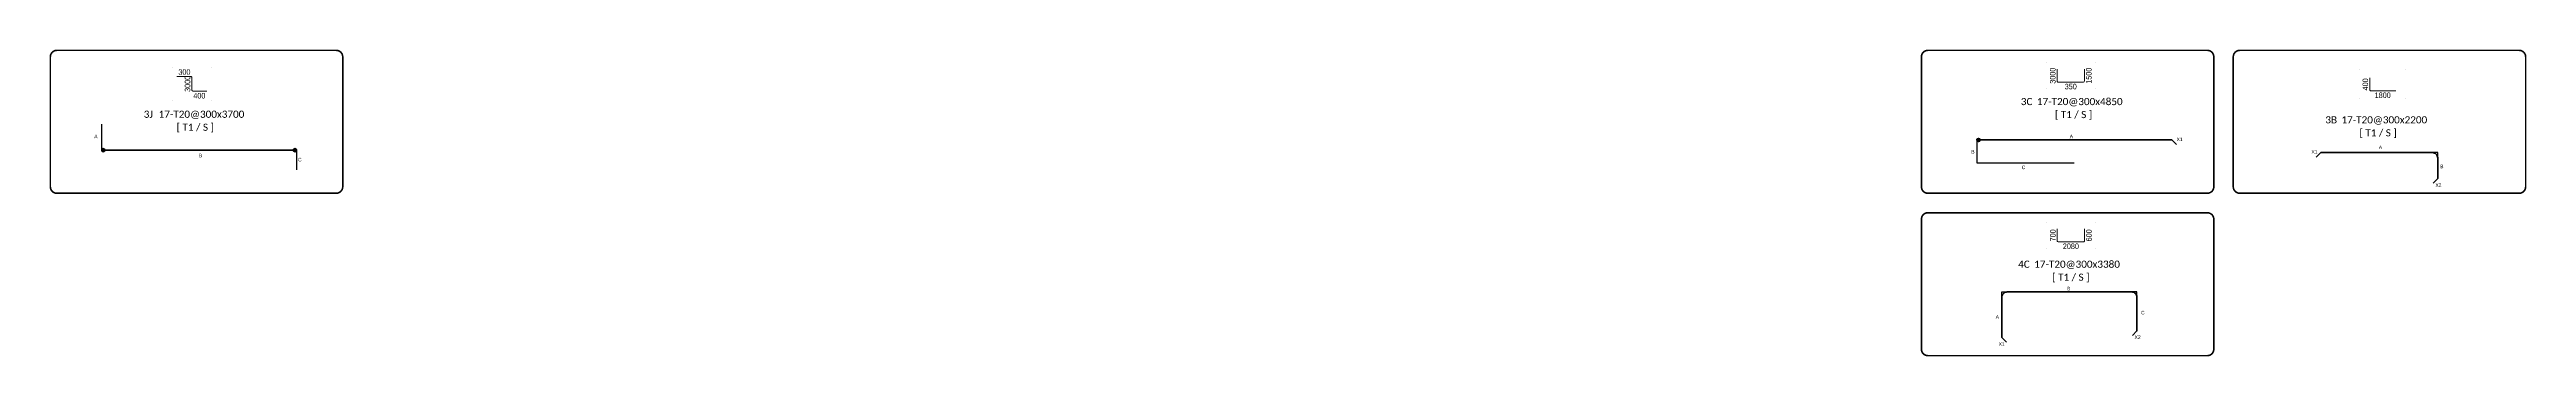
# Model space of a CAD drawing. Header units: millimetres. Extents: x -60174 to 9129, y -15592 to -3144.
# Drawn here: x -37241 to 884, y -15592 to -10867 of the extents above; entities that cross this region are included whole.
import ezdxf
from ezdxf.enums import TextEntityAlignment as Align

# ---------------------------------------------------------------- set-up
doc = ezdxf.new("R2010")
doc.units = ezdxf.units.MM
doc.header["$LTSCALE"] = 80
doc.linetypes.add('DOT', pattern=[6.35, 0, -6.35])
for name, color, linetype, lineweight in [('S-ANNO-MARK', 2, 'Continuous', 5), ('S-RBAR-TEXT', 3, 'Continuous', 9), ('S-REBAR-MARK', 124, 'Continuous', 9), ('S-REBAR-SHAP', 220, 'Continuous', 9), ('S-SLAB-RBAR', 6, 'Continuous', 53), ('S-WALL-RBAR-CS-H', 6, 'Continuous', 40)]:
    doc.layers.add(name, color=color, linetype=linetype, lineweight=lineweight)
doc.styles.add('ARIAL Narrow', font='ARIALN.TTF')
doc.styles.add('ARIAL ROUNDED', font='ARLRDBD.TTF')
doc.styles.add('CALIBRI', font='calibri.ttf')

# ---------------------------------------------------------------- blocks, each defined once
blk = doc.blocks.new('*U36')
at = {"layer": 'Defpoints'}
blk.add_lwpolyline([(80, -80), (80, 0), (0, 0)], dxfattribs=at)
at = {"layer": 'S-SLAB-RBAR', "color": 0}
blk.add_lwpolyline([(9, -471), (80, -400), (80, -80, 0.414214), (0, 0), (-1720, 0), (-1791, -71)], format="xyb", dxfattribs=at)
blk = doc.blocks.new('BAR-INFO')
at = {"style": 'CALIBRI', "flags": 1}
for tag, p in [('BAR_SHAPE', (228, -345)), ('VARIABLES', (228, -545)), ('A', (228, -745)), ('C', (228, -1145)), ('B', (228, -945)), ('D', (228, -1345)), ('E', (228, -1545)), ('G', (228, -1945)), ('F', (228, -1745)), ('H', (228, -2145)), ('Y1', (228, -2345)), ('Y2', (228, -2545)), ('Y3', (228, -2745)), ('Y4', (228, -2945)), ('R1', (228, -3145)), ('R2', (228, -3345)), ('R3', (228, -3545))]:
    blk.add_attdef(tag, text='', height=110, dxfattribs=at).set_placement(p, align=Align.MIDDLE_LEFT)
at = {"layer": 'S-RBAR-TEXT', "style": 'CALIBRI'}
for tag, p in [('BAR_INFO', (1225, 55)), ('BAR_LOCATION', (783, -145))]:
    blk.add_attdef(tag, text='', height=110, dxfattribs=at).set_placement(p, align=Align.MIDDLE_CENTER)
at = {"layer": 'S-REBAR-MARK', "style": 'CALIBRI'}
blk.add_attdef('BAR_MARK', text='', height=110, dxfattribs=at).set_placement((404, 55), align=Align.MIDDLE_CENTER)
blk = doc.blocks.new('*U79')
at = {"layer": 'Defpoints', "linetype": 'DOT', "ltscale": 100}
blk.add_lwpolyline([(-350, -225), (350, -225), (350, 225), (-350, 225)], close=True, dxfattribs=at)
at = {"layer": 'S-REBAR-SHAP'}
blk.add_lwpolyline([(200, -100), (-180, -100, -0.4142136), (-200, -80), (-200, 100)], format="xyb", dxfattribs=at)
at = {"layer": 'S-RBAR-TEXT', "style": 'ARIAL Narrow'}
blk.add_attdef('B', text='', height=85, rotation=90, dxfattribs=at).set_placement((-267.5, 0), align=Align.MIDDLE_CENTER)
blk.add_attdef('A', text='', height=85, dxfattribs=at).set_placement((0, -167.5), align=Align.MIDDLE_CENTER)
blk = doc.blocks.new('*U82')
at = {"layer": 'S-SLAB-RBAR'}
h = blk.add_hatch(color=0, dxfattribs=at)
h.dxf.hatch_style = 1
edge = h.paths.add_edge_path()
edge.add_arc((-1706, 0), 25, 0, 360)
h = blk.add_hatch(color=0, dxfattribs=at)
h.dxf.hatch_style = 1
edge = h.paths.add_edge_path()
edge.add_arc((1244, 0), 25, 0, 360)
at = {"layer": 'Defpoints'}
for points in [[(-1731, 0), (-1731, 400)], [(1269, 0), (1269, -300)]]:
    blk.add_lwpolyline(points, dxfattribs=at)
at = {"layer": 'S-SLAB-RBAR', "color": 0}
blk.add_lwpolyline([(-1731, 0), (1269, 0)], dxfattribs=at)
for centre in [(-1706, 0), (1244, 0)]:
    blk.add_circle(centre, 25, dxfattribs=at)
blk = doc.blocks.new('SHAPE-12')
at = {"layer": 'Defpoints', "linetype": 'DOT', "ltscale": 100}
blk.add_lwpolyline([(-300, -250), (300, -250), (300, 250), (-300, 250)], close=True, dxfattribs=at)
at = {"layer": 'S-REBAR-SHAP'}
blk.add_lwpolyline([(-230, 115), (-20, 115, -0.4142136), (0, 95), (0, -95, 0.4142136), (20, -115), (230, -115)], format="xyb", dxfattribs=at)
at = {"layer": 'S-RBAR-TEXT', "style": 'ARIAL Narrow'}
for tag, p in [('C', (-115, 182.5)), ('A', (115, -182.5))]:
    blk.add_attdef(tag, text='', height=85, dxfattribs=at).set_placement(p, align=Align.MIDDLE_CENTER)
blk.add_attdef('B', text='', height=85, rotation=90, dxfattribs=at).set_placement((-67.5, 0), align=Align.MIDDLE_CENTER)
blk = doc.blocks.new('*U84')
at = {"layer": 'S-WALL-RBAR-CS-H'}
h = blk.add_hatch(color=0, dxfattribs=at)
h.dxf.hatch_style = 1
edge = h.paths.add_edge_path()
edge.add_arc((-1475, 0), 25, 0, 360)
at = {"layer": 'Defpoints'}
for points in [[(-1500, 0), (-1500, -350)], [(-1500, -350), (0, -350)]]:
    blk.add_lwpolyline(points, dxfattribs=at)
at = {"layer": 'S-WALL-RBAR-CS-H', "color": 0}
blk.add_lwpolyline([(-1500, 0), (1500, 0), (1571, -71)], dxfattribs=at)
blk.add_circle((-1475, 0), 25, dxfattribs=at)
blk = doc.blocks.new('SHAPE-03')
at = {"layer": 'Defpoints', "linetype": 'DOT', "ltscale": 100}
blk.add_lwpolyline([(-375, -200), (375, -200), (375, 200), (-375, 200)], close=True, dxfattribs=at)
at = {"layer": 'S-REBAR-SHAP'}
blk.add_lwpolyline([(-210, 100), (-210, -80, 0.4142136), (-190, -100), (190, -100, 0.4142136), (210, -80), (210, 100)], format="xyb", dxfattribs=at)
at = {"layer": 'S-RBAR-TEXT', "style": 'ARIAL Narrow'}
for tag, p in [('A', (-277.5, 0)), ('C', (277.5, 0))]:
    blk.add_attdef(tag, text='', height=85, rotation=90, dxfattribs=at).set_placement(p, align=Align.MIDDLE_CENTER)
blk.add_attdef('B', text='', height=85, dxfattribs=at).set_placement((0, -167.5), align=Align.MIDDLE_CENTER)
blk = doc.blocks.new('*U38')
at = {"layer": 'Defpoints'}
for points in [[(-1040, -80), (-1040, 0), (-960, 0)], [(1040, -80), (1040, 0), (960, 0)]]:
    blk.add_lwpolyline(points, dxfattribs=at)
at = {"layer": 'S-SLAB-RBAR', "color": 0}
blk.add_lwpolyline([(969, -671), (1040, -600), (1040, -80, 0.414214), (960, 0), (-960, 0, 0.414214), (-1040, -80), (-1040, -700), (-969, -771)], format="xyb", dxfattribs=at)
blk = doc.blocks.new('*U80')
at = {"layer": 'Defpoints', "linetype": 'DOT', "ltscale": 100}
blk.add_lwpolyline([(-375, -200), (375, -200), (375, 200), (-375, 200)], close=True, dxfattribs=at)
at = {"layer": 'S-REBAR-SHAP'}
blk.add_lwpolyline([(-210, 100), (-210, -80, 0.4142136), (-190, -100), (190, -100, 0.4142136), (210, -80), (210, 100)], format="xyb", dxfattribs=at)
at = {"layer": 'S-RBAR-TEXT', "style": 'ARIAL Narrow'}
for tag, p in [('A', (-277.5, 0)), ('C', (277.5, 0))]:
    blk.add_attdef(tag, text='', height=85, rotation=90, dxfattribs=at).set_placement(p, align=Align.MIDDLE_CENTER)
blk.add_attdef('B', text='', height=85, dxfattribs=at).set_placement((0, -167.5), align=Align.MIDDLE_CENTER)

msp = doc.modelspace()

# ---------------------------------------------------------------- linework, layer by layer
at = {"layer": 'S-ANNO-MARK', "color": 251, "const_width": 25}
for points in [[(-32828.458, -10879.764), (-37128.458, -10879.764, 0.414213562), (-37228.458, -10979.764), (-37228.458, -12979.764, 0.414213562), (-37128.458, -13079.764), (-32828.458, -13079.764, 0.414213562), (-32728.458, -12979.764), (-32728.458, -10979.764, 0.414213562)], [(-4028.458, -10879.764), (-8328.458, -10879.764, 0.414213562), (-8428.458, -10979.764), (-8428.458, -12979.764, 0.414213562), (-8328.458, -13079.764), (-4028.458, -13079.764, 0.414213562), (-3928.458, -12979.764), (-3928.458, -10979.764, 0.414213562)], [(771.542, -10879.764), (-3528.458, -10879.764, 0.414213562), (-3628.458, -10979.764), (-3628.458, -12979.764, 0.414213562), (-3528.458, -13079.764), (771.542, -13079.764, 0.414213562), (871.542, -12979.764), (871.542, -10979.764, 0.414213562)], [(-4028.458, -13379.764), (-8328.458, -13379.764, 0.414213562), (-8428.458, -13479.764), (-8428.458, -15479.764, 0.414213562), (-8328.458, -15579.764), (-4028.458, -15579.764, 0.414213562), (-3928.458, -15479.764), (-3928.458, -13479.764, 0.414213562)]]:
    msp.add_lwpolyline(points, format="xyb", close=True, dxfattribs=at)

# ---------------------------------------------------------------- block references
at = {"color": 9, "true_color": 0xd19cc7}
for name, p, values in [('SHAPE-12', (-35049.678, -11395.55), {'A': '400', 'B': '3000', 'C': '300'}), ('SHAPE-03', (-6130.1, -11269.489), {'A': '3000', 'B': '350', 'C': '1500'})]:
    msp.add_blockref(name, p, dxfattribs=at).add_auto_attribs(values)
at = {"color": 1}
msp.add_blockref('*U82', (-34707.556, -12416.656), dxfattribs=at)
at = {"layer": 'S-REBAR-MARK'}
ref = msp.add_blockref('BAR-INFO', (-35814.052, -11918.111), dxfattribs=at)
ref.add_attrib('BAR_MARK', '3J', dxfattribs={"height": 110, "style": 'CALIBRI'}).set_placement((-35720.002, -11863.111), align=Align.MIDDLE_CENTER)
ref.add_attrib('BAR_INFO', '17-T20@300x3700', dxfattribs={"layer": 'S-RBAR-TEXT', "height": 110, "style": 'CALIBRI'}).set_placement((-34902.187, -11863.111), align=Align.MIDDLE_CENTER)
ref.add_attrib('BAR_LOCATION', '[ T1 / S ]', dxfattribs={"layer": 'S-RBAR-TEXT', "height": 110, "style": 'CALIBRI'}).set_placement((-34997.888, -12063.111), align=Align.MIDDLE_CENTER)
ref = msp.add_blockref('BAR-INFO', (-6903.403, -11723.043), dxfattribs=at)
ref.add_attrib('BAR_MARK', '3C', dxfattribs={"height": 110, "style": 'CALIBRI'}).set_placement((-6809.353, -11668.043), align=Align.MIDDLE_CENTER)
ref.add_attrib('BAR_INFO', '17-T20@300x4850', dxfattribs={"layer": 'S-RBAR-TEXT', "height": 110, "style": 'CALIBRI'}).set_placement((-5991.539, -11668.043), align=Align.MIDDLE_CENTER)
ref.add_attrib('BAR_LOCATION', '[ T1 / S ]', dxfattribs={"layer": 'S-RBAR-TEXT', "height": 110, "style": 'CALIBRI'}).set_placement((-6087.239, -11868.043), align=Align.MIDDLE_CENTER)
ref = msp.add_blockref('BAR-INFO', (-2215.494, -12004.302), dxfattribs=at)
ref.add_attrib('BAR_MARK', '3B', dxfattribs={"height": 110, "style": 'CALIBRI'}).set_placement((-2121.444, -11949.302), align=Align.MIDDLE_CENTER)
ref.add_attrib('BAR_INFO', '17-T20@300x2200', dxfattribs={"layer": 'S-RBAR-TEXT', "height": 110, "style": 'CALIBRI'}).set_placement((-1303.629, -11949.302), align=Align.MIDDLE_CENTER)
ref.add_attrib('BAR_LOCATION', '[ T1 / S ]', dxfattribs={"layer": 'S-RBAR-TEXT', "height": 110, "style": 'CALIBRI'}).set_placement((-1399.33, -12149.302), align=Align.MIDDLE_CENTER)
ref = msp.add_blockref('BAR-INFO', (-6944.861, -14226.848), dxfattribs=at)
ref.add_attrib('BAR_MARK', '4C', dxfattribs={"height": 110, "style": 'CALIBRI'}).set_placement((-6850.811, -14171.848), align=Align.MIDDLE_CENTER)
ref.add_attrib('BAR_INFO', '17-T20@300x3380', dxfattribs={"layer": 'S-RBAR-TEXT', "height": 110, "style": 'CALIBRI'}).set_placement((-6032.996, -14171.848), align=Align.MIDDLE_CENTER)
ref.add_attrib('BAR_LOCATION', '[ T1 / S ]', dxfattribs={"layer": 'S-RBAR-TEXT', "height": 110, "style": 'CALIBRI'}).set_placement((-6128.696, -14371.848), align=Align.MIDDLE_CENTER)
at = {"layer": 'S-REBAR-SHAP'}
for name, p, values in [('*U79', (-1328.641, -11403.673), {'A': '1800', 'B': '400'}), ('*U80', (-6128.392, -13728.53), {'A': '700', 'B': '2080', 'C': '600'})]:
    msp.add_blockref(name, p, dxfattribs=at).add_auto_attribs(values)
at = {"layer": 'S-SLAB-RBAR', "color": 1}
for name, p in [('*U36', (-561.99, -12454.463)), ('*U38', (-6150.976, -14598.706))]:
    msp.add_blockref(name, p, dxfattribs=at)
at = {"layer": 'S-WALL-RBAR-CS-H', "color": 30, "true_color": 0xf8991e}
msp.add_blockref('*U84', (-6075.711, -12259.83), dxfattribs=at)

# ---------------------------------------------------------------- texts
at = {"layer": 'Defpoints', "style": 'ARIAL ROUNDED'}
for s, p in [('A', (-36528.083, -12206.14)), ('A', (-6120.324, -12204.886)), ('B', (-34916.408, -12498.821)), ('C', (-33388.675, -12562.136)), ('B', (-7635.713, -12441.69)), ('X1', (-4454.696, -12249.545)), ('X1', (-2379.041, -12441.821)), ('A', (-1363.351, -12372.985)), ('C', (-6856.795, -12681.567)), ('X2', (-471.016, -12955.358)), ('B', (-418.999, -12666.62)), ('B', (-6160.293, -14546.968)), ('A', (-7260.251, -14985.098)), ('C', (-5021.05, -14917.581)), ('X1', (-7192.972, -15401.038)), ('X2', (-5100.966, -15295.098))]:
    msp.add_text(s, height=55, dxfattribs=at).set_placement(p, align=Align.MIDDLE_CENTER)

doc.saveas('drawing.dxf')
